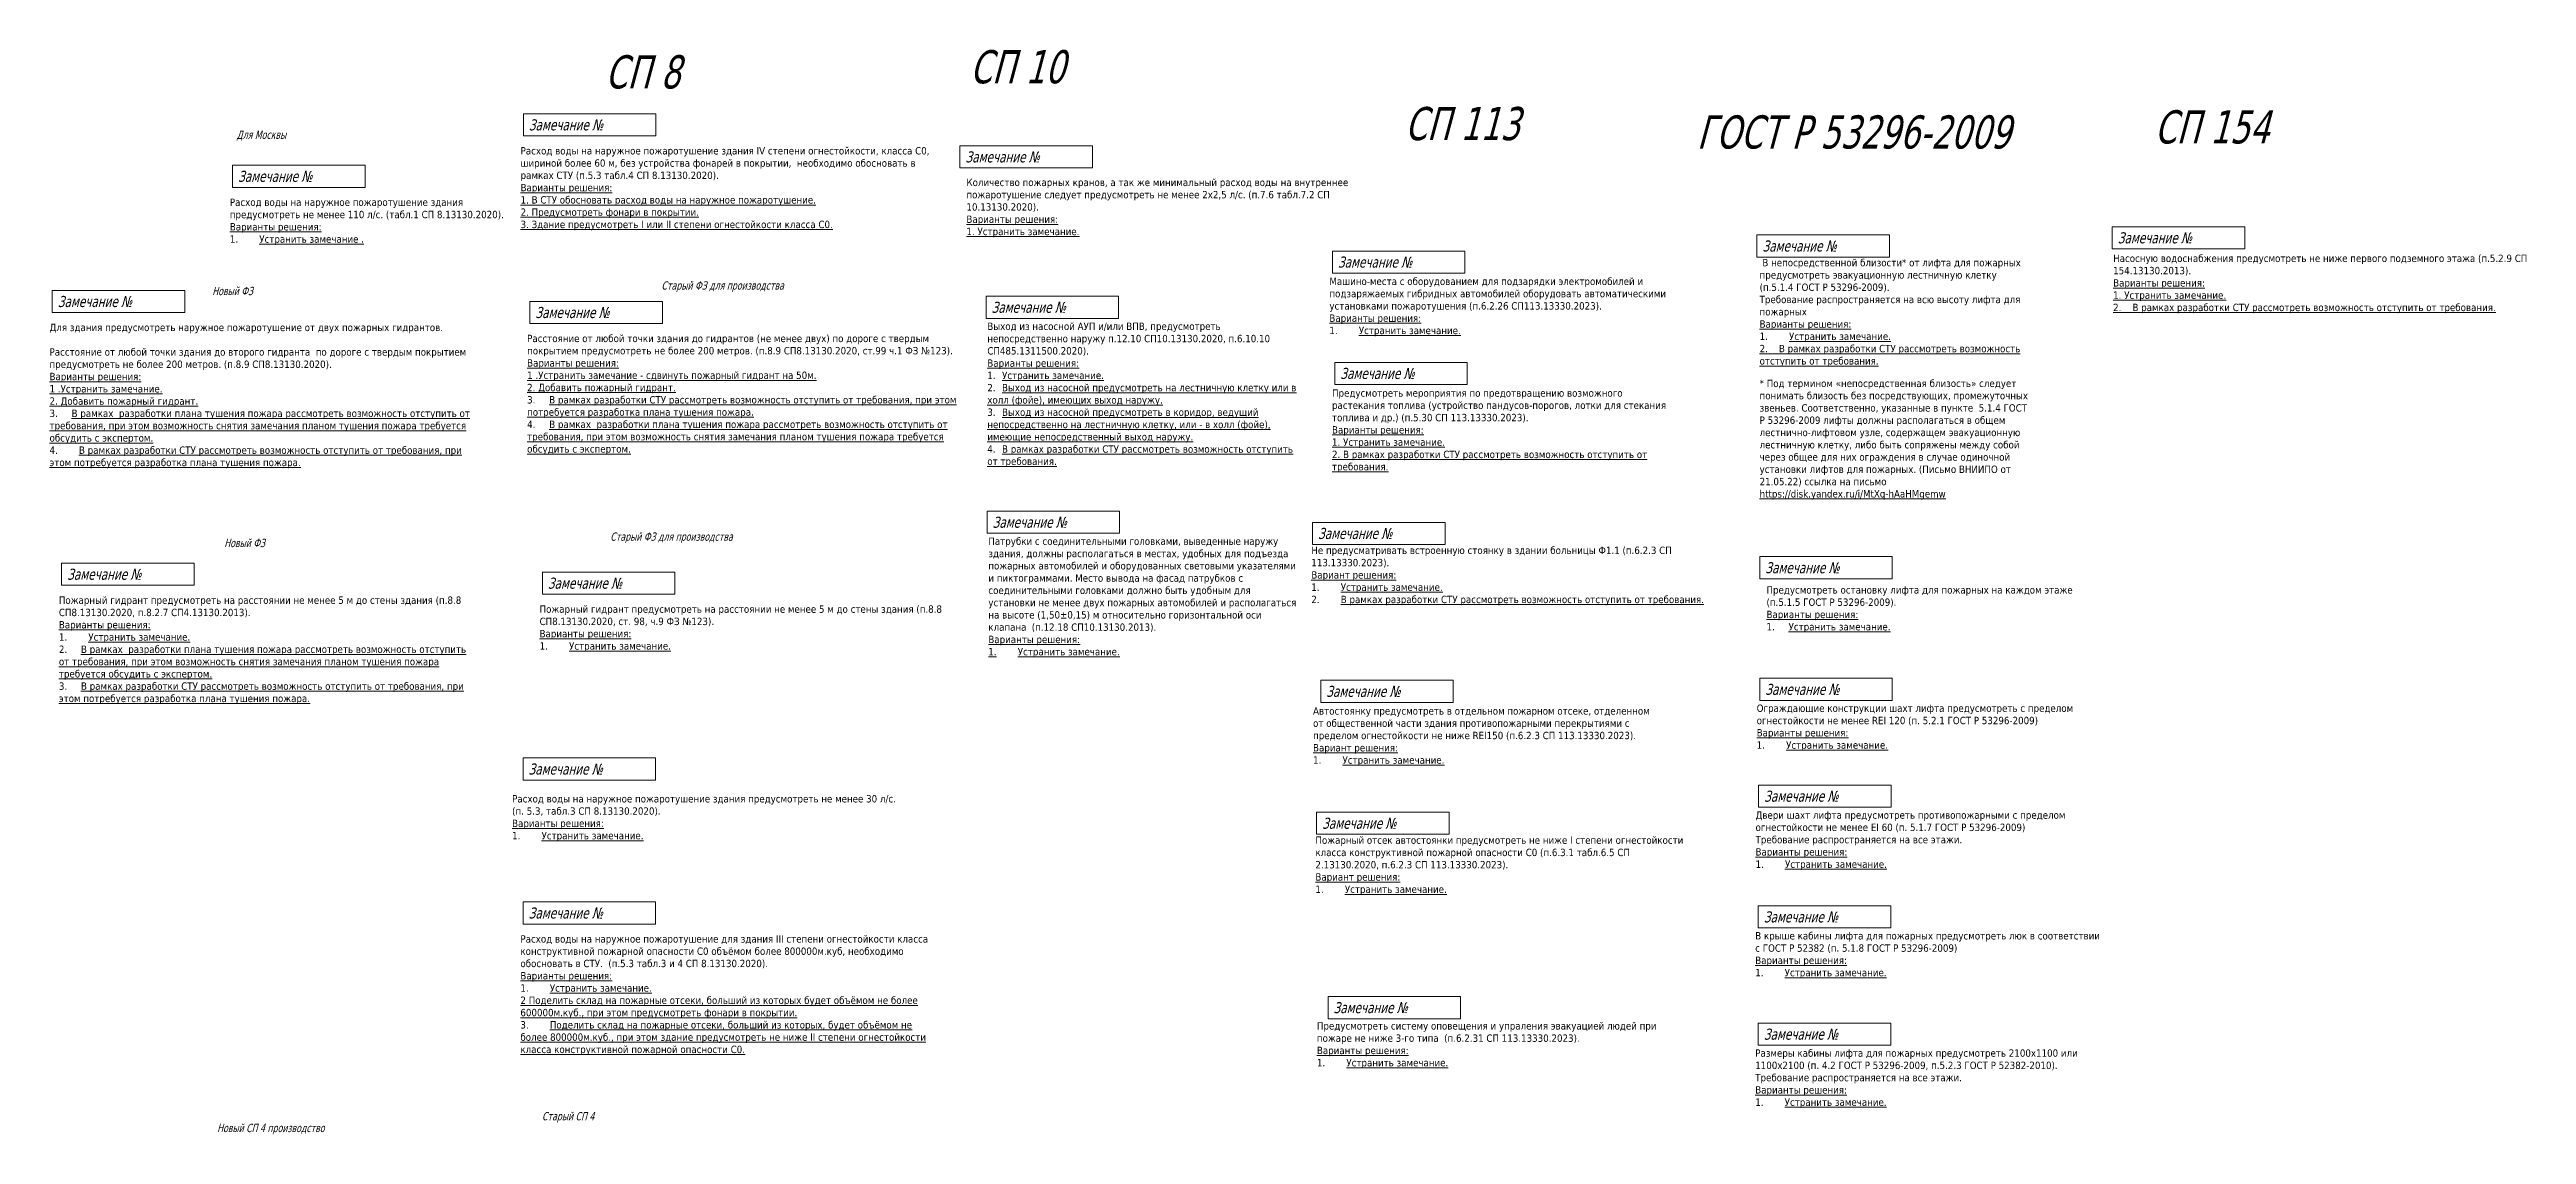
# Model space of a CAD drawing. Header units: millimetres. Extents: x -204396 to 1997851, y -2958255 to 237418.
# Drawn here: x 653293 to 855200, y -183217 to -94812 of the extents above; entities that cross this region are included whole.
import ezdxf

# ---------------------------------------------------------------- set-up
doc = ezdxf.new("R2010")
doc.units = ezdxf.units.MM
doc.layers.add('экспертиза', color=1, linetype='Continuous', lineweight=0)
doc.styles.add('ЭКСПЕРТИЗА', font='tahoma.ttf')

msp = doc.modelspace()

# ---------------------------------------------------------------- texts
at = {"layer": 'экспертиза', "color": 2, "lineweight": 0, "style": 'ЭКСПЕРТИЗА', "oblique": 14.99998, "width": 0.8}
for s, height, p in [('СП 10', 2700, (728316, -97560)), ('СП 8', 2700, (698589, -97976)), ('СП 113', 2700, (763774, -102192)), ('ГОСТ Р 53296-2009', 2700, (787573, -102876)), ('СП 154', 2700, (824877, -102462)), ('Для Москвы', 675, (668541, -102088)), ('Новый ФЗ', 675, (666562, -114823)), ('Старый ФЗ для производства', 675, (703177, -114374)), ('Новый ФЗ', 675, (667539, -135356)), ('Старый ФЗ для производства', 675, (699007, -134836)), ('Старый СП 4', 675, (693441, -182066)), ('Новый СП 4 производство', 675, (666958, -183025))]:
    msp.add_text(s, height=height, dxfattribs=at).set_placement(p)
at = {"layer": 'экспертиза', "lineweight": 0, "style": 'ЭКСПЕРТИЗА', "oblique": 14.99998, "width": 0.8}
for p in [(692365, -101397), (668664, -105591), (727959, -104008), (792927, -111268), (758318, -112580), (653968, -115792), (692899, -116688), (730087, -116264), (730169, -133780), (654730, -138019), (793154, -137485), (693914, -138746), (757365, -147560), (793154, -147397), (692339, -153890), (793062, -156102), (692351, -165621), (793036, -165941), (757958, -173334), (793036, -175496)]:
    msp.add_text('Замечание №', height=900, dxfattribs=at).set_placement(p)
at = {"layer": 'экспертиза', "lineweight": 0, "ltscale": 100, "transparency": 33554687, "style": 'ЭКСПЕРТИЗА', "oblique": 14.99998, "width": 0.8}
for p in [(821886, -110603), (758512, -121652)]:
    msp.add_text('Замечание №', height=900, dxfattribs=at).set_placement(p)
at = {"layer": 'экспертиза', "lineweight": 0, "ltscale": 100, "style": 'ЭКСПЕРТИЗА', "oblique": 14.99998, "width": 0.8}
for p in [(756697, -134693), (757031, -158309)]:
    msp.add_text('Замечание №', height=900, dxfattribs=at).set_placement(p)
at = {"layer": 'экспертиза', "lineweight": 0, "ltscale": 100, "transparency": 33554687, "char_height": 600, "attachment_point": 1, "style": 'ЭКСПЕРТИЗА'}
for s, insert, width in [('Расход воды на наружное пожаротушение здания IV степени огнестойкости, класса С0, шириной более 60 м, без устройства фонарей в покрытии,  необходимо обосновать в рамках СТУ (п.5.3 табл.4 СП 8.13130.2020).{\\C6;\\P\\LВарианты решения:\\P1. В СТУ обосновать расход воды на наружное пожаротушение.\\P2. Предусмотреть фонари в покрытии.\\P3. Здание предусмотреть I или II степени огнестойкости класса С0.}', (691691, -102759), 34068.54), ('Расход воды на наружное пожаротушение здания предусмотреть не менее 110 л/с. (табл.1 СП 8.13130.2020).{\\C6;\\P\\LВарианты решения:\\P\\l1.^I\\LУстранить замечание .}', (667990, -106953), 23650.68), ('Количество пожарных кранов, а так же минимальный расход воды на внутреннее пожаротушение следует предусмотреть не менее 2x2,5 л/с. (п.7.6 табл.7.2 СП 10.13130.2020).{\\C6;\\P\\LВарианты решения:\\P1. Устранить замечание.}', (728035, -105335), 35300.38), ('Насосную водоснабжения предусмотреть не ниже первого подземного этажа (п.5.2.9 СП 154.13130.2013).\\P{\\L\\C6;Варианты решения:\\P1. Устранить замечание.\\P2.  \\H1x;\\l  \\LВ рамках разработки СТУ рассмотреть возможность отступить от требования. }', (821509, -111524), 34068.54), ('Для здания предусмотреть наружное пожаротушение от двух пожарных гидрантов.\\P\\PРасстояние от любой точки здания до второго гидранта  по дороге с твердым покрытием предусмотреть не более 200 метров. (п.8.9 СП8.13130.2020).{\\L\\C6;\\PВарианты решения:\\P1 .Устранить замечание.\\P2. Добавить пожарный гидрант.\\P\\pt1800;\\l3.^I\\LВ рамках  разработки плана тушения пожара рассмотреть возможность отступить от требования, при этом возможность снятия замечания планом тушения пожара требуется обсудить с экспертом.\\P\\ptz;\\l4.^I\\LВ рамках разработки СТУ рассмотреть возможность отступить от требования, при этом потребуется разработка плана тушения пожара.}', (653293, -117154), 34733.09), ('Расстояние от любой точки здания до гидрантов (не менее двух) по дороге с твердым покрытием предусмотреть не более 200 метров. (п.8.9 СП8.13130.2020, ст.99 ч.1 ФЗ №123).{\\L\\C6;\\PВарианты решения:\\P1 .Устранить замечание - сдвинуть пожарный гидрант на 50м.\\P2. Добавить пожарный гидрант.\\P\\pt1800;\\l3.^I\\LВ рамках разработки СТУ рассмотреть возможность отступить от требования, при этом потребуется разработка плана тушения пожара.\\P\\l4.^I\\LВ рамках  разработки плана тушения пожара рассмотреть возможность отступить от требования, при этом возможность снятия замечания планом тушения пожара требуется обсудить с экспертом.}', (692224, -118050), 34919.28), ('Пожарный гидрант предусмотреть на расстоянии не менее 5 м до стены здания (п.8.8 СП8.13130.2020, п.8.2.7 СП4.13130.2013).\\P{\\L\\C6;Варианты решения:\\P\\l1.^I\\LУстранить замечание.\\P\\pt1800;\\l2.^I\\LВ рамках  разработки плана тушения пожара рассмотреть возможность отступить от требования, при этом возможность снятия замечания планом тушения пожара требуется обсудить с экспертом.\\P\\l3.^I\\LВ рамках разработки СТУ рассмотреть возможность отступить от требования, при этом потребуется разработка плана тушения пожара.}', (654055, -139381), 34068.54), ('Пожарный гидрант предусмотреть на расстоянии не менее 5 м до стены здания (п.8.8 СП8.13130.2020, ст. 98, ч.9 ФЗ №123).\\P{\\L\\C6;Варианты решения:\\P\\l1.^I\\LУстранить замечание.}', (693239, -140108), 34068.54), ('Ограждающие конструкции шахт лифта предусмотреть с пределом огнестойкости не менее REI 120 (п. 5.2.1 ГОСТ Р 53296-2009)\\P{\\L\\C6;Варианты решения:\\P\\l1.^I\\LУстранить замечание.}', (792451, -148185), 28267.99), ('Расход воды на наружное пожаротушение здания предусмотреть не менее 30 л/с. (п. 5.3, табл.3 СП 8.13130.2020).{\\C6;\\P\\LВарианты решения:\\P\\l1.^I\\LУстранить замечание.}', (691000, -155564), 31509.59), ('Двери шахт лифта предусмотреть противопожарными с пределом огнестойкости не менее EI 60 (п. 5.1.7 ГОСТ Р 53296-2009)\\P{Требование распространяется на все этажи.\\P\\L\\C6;Варианты решения:\\P\\l1.^I\\LУстранить замечание.}', (792359, -156891), 28267.99), ('Расход воды на наружное пожаротушение для здания III степени огнестойкости класса конструктивной пожарной опасности С0 объёмом более 800000м.куб, необходимо обосновать в СТУ.  (п.5.3 табл.3 и 4 СП 8.13130.2020).{\\C6;\\P\\LВарианты решения:\\P\\l1.^I\\LУстранить замечание.\\P2 Поделить склад на пожарные отсеки, больший из которых будет объёмом не более 600000м.куб., при этом предусмотреть фонари в покрытии.\\P\\l3.^I\\LПоделить склад на пожарные отсеки, больший из которых, будет объёмом не более 800000м.куб., при этом здание предусмотреть не ниже II степени огнестойкости класса конструктивной пожарной опасности С0.}', (691676, -166983), 34068.54), ('В крыше кабины лифта для пожарных предусмотреть люк в соответствии с ГОСТ Р 52382 (п. 5.1.8 ГОСТ Р 53296-2009)\\P{\\L\\C6;Варианты решения:\\P\\l1.^I\\LУстранить замечание.}', (792333, -166729), 28267.99), ('Размеры кабины лифта для пожарных предусмотреть 2100х1100 или 1100х2100 (п. 4.2 ГОСТ Р 53296-2009, п.5.2.3 ГОСТ Р 52382-2010).\\PТребование распространяется на все этажи.\\P{\\L\\C6;Варианты решения:\\P\\l1.^I\\LУстранить замечание.}', (792333, -176285), 28267.99)]:
    msp.add_mtext(s, dxfattribs=dict(at, insert=insert, width=width))
at = {"layer": 'экспертиза', "lineweight": 0, "ltscale": 100, "char_height": 600, "attachment_point": 1, "style": 'ЭКСПЕРТИЗА'}
for s, insert, width in [(' В непосредственной близости* от лифта для пожарных предусмотреть эвакуационную лестничную клетку (п.5.1.4 ГОСТ Р 53296-2009).{\\C6;\\P\\C256;Требование распространяется на всю высоту лифта для пожарных\\P\\L\\C6;Варианты решения:\\P\\l1.^I\\LУстранить замечание.\\P2.    В рамках разработки СТУ рассмотреть возможность отступить от требования. \\P\\H0.83333x;\\l\\C20;\\c22015;\\P\\H1.2x;\\C6;* Под термином «непосредственная близость» следует понимать близость без посредствующих, промежуточных звеньев. Соответственно, указанные в пункте  5.1.4 ГОСТ Р 53296-2009 лифты должны располагаться в общем лестнично-лифтовом узле, содержащем эвакуационную лестничную клетку, либо быть сопряжены между собой через общее для них ограждения в случае одиночной установки лифтов для пожарных. (Письмо ВНИИПО от 21.05.22) ссылка на письмо \\H1x;\\Lhttps://disk.yandex.ru/i/MtXq-hAaHMgemw}', (792689, -111877), 22233.93), ('Машино-места с оборудованием для подзарядки электромобилей и подзаряжаемых гибридных автомобилей оборудовать автоматическими установками пожаротушения (п.6.2.26 {\\A1;СП}113.13330.2023).\\P{\\L\\C6;Варианты решения:\\P\\l1.^I\\LУстранить замечание.}', (757622, -113399), 28267.99), ('Выход из насосной АУП и/или ВПВ, предусмотреть непосредственно наружу п.12.10 СП10.13130.2020, п.6.10.10  СП485.1311500.2020).\\P\\pt1200;{\\L\\C6;Варианты решения:\\P\\l1.^I\\LУстранить замечание.\\P\\l2.^I\\LВыход из насосной предусмотреть на лестничную клетку или в холл (фойе), имеющих выход наружу.\\P\\l3.^I\\LВыход из насосной предусмотреть в коридор, ведущий непосредственно на лестничную клетку, или - в холл (фойе), имеющие непосредственный выход наружу.\\P\\l4.^I\\LВ рамках разработки СТУ рассмотреть возможность отступить от требования.}', (729737, -117061), 25132.27), ('Предусмотреть мероприятия по предотвращению возможного растекания топлива (устройство пандусов-порогов, лотки для стекания топлива и др.) (п.5.30 СП 113.13330.2023).\\P{\\L\\C6;Варианты решения:\\P1. Устранить замечание.\\P2. В рамках разработки СТУ рассмотреть возможность отступить от требования.}', (757835, -122500), 28040.56), ('Патрубки с соединительными головками, выведенные наружу здания, должны располагаться в местах, удобных для подъезда пожарных автомобилей и оборудованных световыми указателями и пиктограммами. Место вывода на фасад патрубков с соединительными головками должно быть удобным для установки не менее двух пожарных автомобилей и располагаться на высоте (1,50±0,15) м относительно горизонтальной оси клапана{\\H0.91667x;\\C0; \\H1.09091x;\\C2; \\C256;(п.12.18 СП10.13130.2013).\\P\\L\\C6;Варианты решения:\\P1.^IУстранить замечание.}', (729820, -134576), 25132.27), ('Не предусматривать встроенную стоянку в здании больницы Ф1.1 (п.6.2.3 СП 113.13330.2023).{\\A1;\\P\\L\\C6;Вариант решения:\\P\\l1.^I\\LУстранить замечание.\\P\\A0;\\l2.^I\\LВ рамках разработки СТУ рассмотреть возможность отступить от требования.}', (756148, -135319), 30348.77), ('Автостоянку предусмотреть в отдельном пожарном отсеке, отделенном от общественной части здания противопожарными перекрытиями с пределом огнестойкости не ниже REI150 (п.6.2.3 СП 113.13330.2023).{\\A1;\\P\\L\\C6;Вариант решения:\\P\\l1.^I\\LУстранить замечание.}', (756289, -148406), 28419.46), ('Пожарный отсек автостоянки предусмотреть не ниже I степени огнестойкости класса конструктивной пожарной опасности С0 (п.6.3.1 табл.6.5 СП 2.13130.2020, п.6.2.3 СП 113.13330.2023).{\\A1;\\P\\L\\C6;Вариант решения:\\P\\l1.^I\\LУстранить замечание.}', (756482, -158935), 30348.77), ('Предусмотреть систему оповещения и упраления эвакуацией людей при пожаре не ниже 3-го типа  (п.6.2.31 {\\C256;СП 113.13330.2023}).{\\C6;\\P\\LВарианты решения:\\P\\l1.^I\\LУстранить замечание.}', (756604, -174069), 28267.99)]:
    msp.add_mtext(s, dxfattribs=dict(at, insert=insert, width=width))
at = {"layer": 'экспертиза', "lineweight": 0, "ltscale": 600, "transparency": 33554687, "insert": (793251, -138542), "char_height": 600, "width": 27272.73, "attachment_point": 1, "style": 'ЭКСПЕРТИЗА'}
msp.add_mtext('Предусмотреть остановку лифта для пожарных на каждом этаже (п.5.1.5 ГОСТ Р 53296-2009).\\P{\\L\\C6;Варианты решения:\\P\\pt1800,16800;\\l1.^I\\LУстранить замечание.}', dxfattribs=at)

# ---------------------------------------------------------------- linework, layer by layer
at = {"layer": 'экспертиза', "lineweight": 0}
for points in [[(691915, -100047), (702715, -100047), (702715, -101847), (691915, -101847), (691915, -100047)], [(727509, -102658), (738309, -102658), (738309, -104458), (727509, -104458), (727509, -102658)], [(668214, -104241), (679014, -104241), (679014, -106041), (668214, -106041), (668214, -104241)], [(792477, -109918), (803277, -109918), (803277, -111718), (792477, -111718), (792477, -109918)], [(653518, -114442), (664318, -114442), (664318, -116242), (653518, -116242), (653518, -114442)], [(729637, -114914), (740437, -114914), (740437, -116714), (729637, -116714), (729637, -114914)], [(692449, -115338), (703249, -115338), (703249, -117138), (692449, -117138), (692449, -115338)], [(729719, -132430), (740519, -132430), (740519, -134230), (729719, -134230), (729719, -132430)], [(756247, -133343), (767047, -133343), (767047, -135143), (756247, -135143), (756247, -133343)], [(654280, -136669), (665080, -136669), (665080, -138469), (654280, -138469), (654280, -136669)], [(792704, -136135), (803504, -136135), (803504, -137935), (792704, -137935), (792704, -136135)], [(693464, -137396), (704264, -137396), (704264, -139196), (693464, -139196), (693464, -137396)], [(756915, -146210), (767715, -146210), (767715, -148010), (756915, -148010), (756915, -146210)], [(792704, -146047), (803504, -146047), (803504, -147847), (792704, -147847), (792704, -146047)], [(691889, -152540), (702689, -152540), (702689, -154340), (691889, -154340), (691889, -152540)], [(792612, -154752), (803412, -154752), (803412, -156552), (792612, -156552), (792612, -154752)], [(756581, -156959), (767381, -156959), (767381, -158759), (756581, -158759), (756581, -156959)], [(691901, -164271), (702701, -164271), (702701, -166071), (691901, -166071), (691901, -164271)], [(792586, -164591), (803386, -164591), (803386, -166391), (792586, -166391), (792586, -164591)], [(757508, -171984), (768308, -171984), (768308, -173784), (757508, -173784), (757508, -171984)], [(792586, -174146), (803386, -174146), (803386, -175946), (792586, -175946), (792586, -174146)]]:
    msp.add_lwpolyline(points, dxfattribs=at)
at = {"layer": 'экспертиза', "lineweight": 0, "transparency": 33554687}
for points in [[(821436, -109253), (832236, -109253), (832236, -111053), (821436, -111053), (821436, -109253)], [(758062, -120302), (768862, -120302), (768862, -122102), (758062, -122102), (758062, -120302)]]:
    msp.add_lwpolyline(points, dxfattribs=at)
at = {"layer": 'экспертиза', "lineweight": 0, "elevation": 0}
msp.add_lwpolyline([(757868, -111230), (768668, -111230), (768668, -113030), (757868, -113030), (757868, -111230)], dxfattribs=at)

msp.set_redraw_order([(e.dxf.handle, doc.entitydb.next_handle()) for e in msp.query("TEXT MTEXT ATTDEF DIMENSION ARC_DIMENSION")])  # texts and dimensions are drawn at this point

doc.saveas('drawing.dxf')
